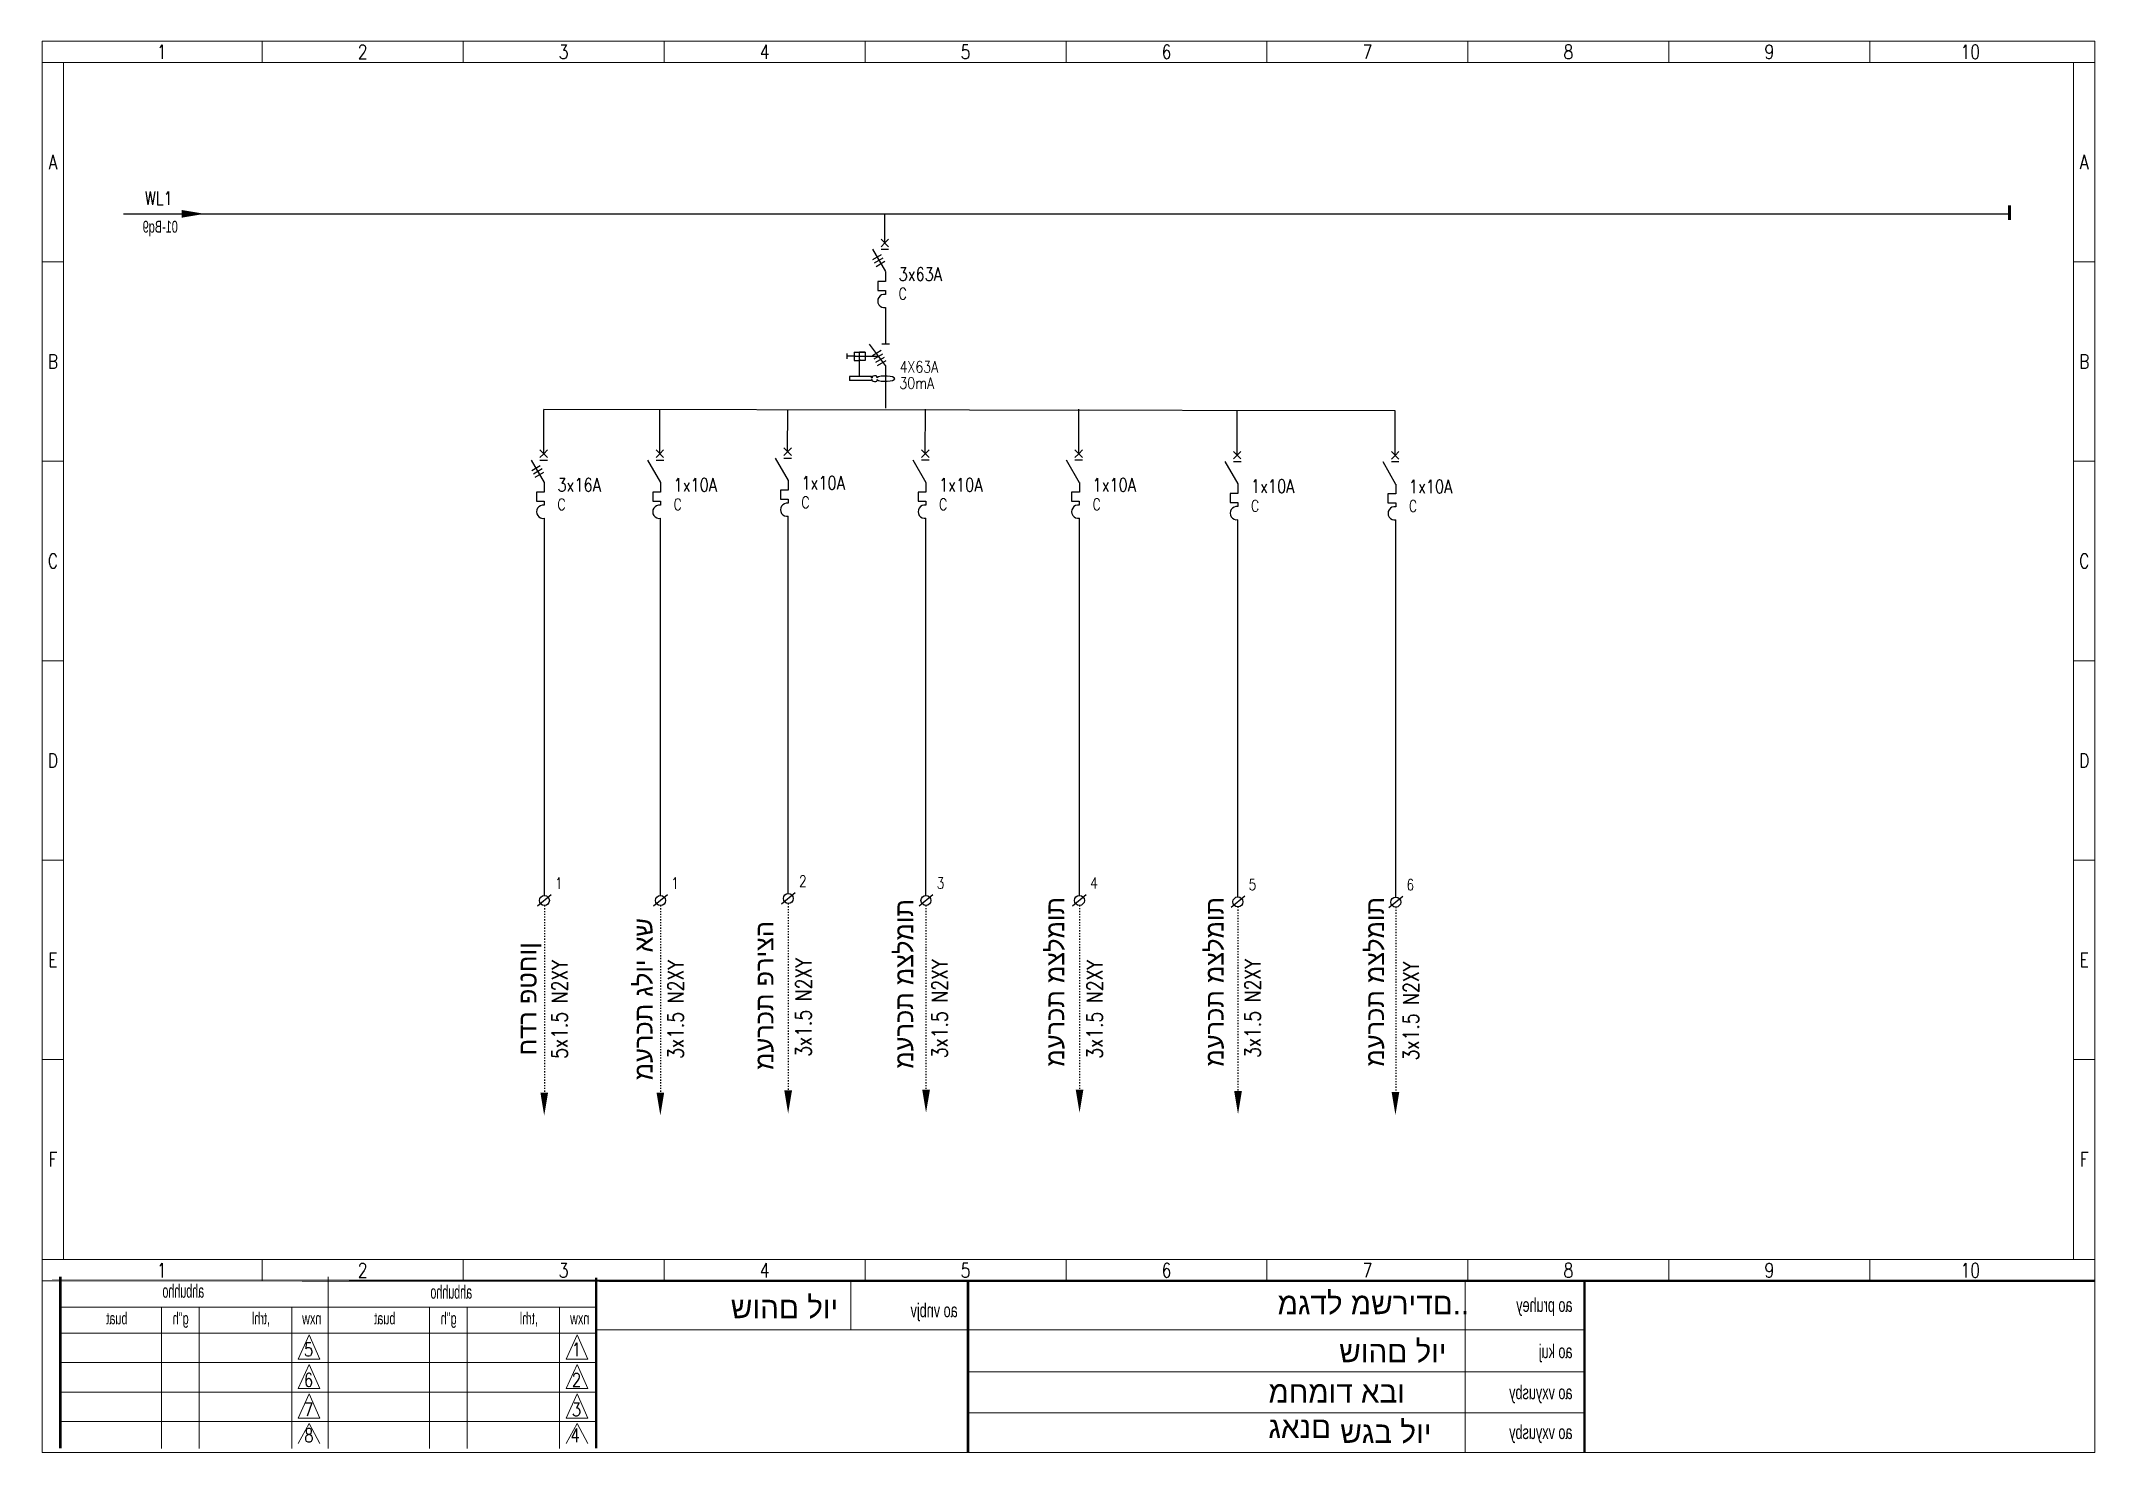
# Model space of a CAD drawing. Header units: millimetres. Extents: x 46170 to 87148, y 12751 to 40933.
# Drawn here: x 74080 to 78542, y 20568 to 23636 of the extents above; entities that cross this region are included whole.
import ezdxf
from ezdxf.enums import TextEntityAlignment as Align

# ---------------------------------------------------------------- set-up
doc = ezdxf.new("R2010")
doc.units = ezdxf.units.MM
doc.linetypes.add('ACAD_ISO03W100', pattern=[30, 12, -18])
doc.layers.add('A3', color=3, linetype='Continuous')
doc.styles.add('ROMANS', font='romans.shx')
doc.styles.get("Standard").update_dxf_attribs({"font": 'arial.ttf'})
doc.styles.add('TECHNO_M', font='techno_m.shx')

msp = doc.modelspace()

# ---------------------------------------------------------------- texts
at = {"color": 7, "lineweight": 13, "style": 'ROMANS', "width": 0.8}
for s, height, p in [('1', 31.1, (74342.2, 23612.5)), ('1', 31.1, (74342.2, 23612.5)), ('1', 31.1, (74342.2, 23612.5)), ('1', 31.1, (74342.2, 23612.5)), ('2', 31.1, (74778.6, 23612.5)), ('2', 31.1, (74778.6, 23612.5)), ('2', 31.1, (74778.6, 23612.5)), ('2', 31.1, (74778.6, 23612.5)), ('3', 31.1, (75215, 23612.5)), ('3', 31.1, (75215, 23612.5)), ('3', 31.1, (75215, 23612.5)), ('3', 31.1, (75215, 23612.5)), ('4', 31.1, (75651.4, 23612.5)), ('4', 31.1, (75651.4, 23612.5)), ('4', 31.1, (75651.4, 23612.5)), ('4', 31.1, (75651.4, 23612.5)), ('5', 31.1, (76087.8, 23612.5)), ('5', 31.1, (76087.8, 23612.5)), ('5', 31.1, (76087.8, 23612.5)), ('5', 31.1, (76087.8, 23612.5)), ('6', 31.1, (76524.2, 23612.5)), ('6', 31.1, (76524.2, 23612.5)), ('7', 31.1, (76960.6, 23612.5)), ('7', 31.1, (76960.6, 23612.5)), ('8', 31.1, (77397, 23612.5)), ('8', 31.1, (77397, 23612.5)), ('9', 31.1, (77833.4, 23612.5)), ('9', 31.1, (77833.4, 23612.5)), ('10', 31.06, (78269.8, 23612.5)), ('10', 31.06, (78269.8, 23612.5)), ('A', 30.7, (74106, 23373.2)), ('A', 30.7, (78517.1, 23373.2)), ('B', 30.7, (74106, 22940)), ('B', 30.7, (78517.1, 22940)), ('C', 30.7, (74106, 22506.8)), ('C', 30.7, (78517.1, 22506.8)), ('D', 30.7, (74106, 22073.7)), ('D', 30.7, (78517.1, 22073.7)), ('E', 30.7, (74106, 21640.5)), ('E', 30.7, (78517.1, 21640.5)), ('F', 30.7, (74106, 21207.4)), ('F', 30.7, (78517.1, 21207.4)), ('1', 31.1, (74342.2, 20966.5)), ('1', 31.1, (74342.2, 20966.5)), ('1', 31.1, (74342.2, 20966.5)), ('1', 31.1, (74342.2, 20966.5)), ('2', 31.1, (74778.6, 20966.5)), ('2', 31.1, (74778.6, 20966.5)), ('2', 31.1, (74778.6, 20966.5)), ('2', 31.1, (74778.6, 20966.5)), ('3', 31.1, (75215, 20966.5)), ('3', 31.1, (75215, 20966.5)), ('3', 31.1, (75215, 20966.5)), ('3', 31.1, (75215, 20966.5)), ('4', 31.1, (75651.4, 20966.5)), ('4', 31.1, (75651.4, 20966.5)), ('4', 31.1, (75651.4, 20966.5)), ('4', 31.1, (75651.4, 20966.5)), ('5', 31.1, (76087.8, 20966.5)), ('5', 31.1, (76087.8, 20966.5)), ('5', 31.1, (76087.8, 20966.5)), ('5', 31.1, (76087.8, 20966.5)), ('6', 31.1, (76524.2, 20966.5)), ('6', 31.1, (76524.2, 20966.5)), ('7', 31.1, (76960.6, 20966.5)), ('7', 31.1, (76960.6, 20966.5)), ('8', 31.1, (77397, 20966.5)), ('8', 31.1, (77397, 20966.5)), ('9', 31.1, (77833.4, 20966.5)), ('9', 31.1, (77833.4, 20966.5)), ('10', 31.06, (78269.8, 20966.5)), ('10', 31.06, (78269.8, 20966.5))]:
    msp.add_text(s, height=height, dxfattribs=at).set_placement(p, align=Align.MIDDLE)
at = {"color": 7, "lineweight": -2, "style": 'ROMANS', "width": 0.8}
for s, height, p in [('WL1', 29, (74305.5, 23280, -75649.1)), ('3x63A', 29, (75942.4, 23115.2, -75649.1)), ('C', 25, (75942.4, 23074.8, -75649.1)), ('4X63A', 25, (75944.6, 22915.9, -75649.1)), ('30mA', 25, (75944.2, 22880.6, -75649.1)), ('3x16A', 29, (75201.5, 22657.5, -75649.1)), ('1x10A', 29, (75453.7, 22657.5, -75649.1)), ('1x10A', 29, (75731.3, 22661.9, -75649.1)), ('1x10A', 29, (76030.2, 22657.6, -75649.1)), ('1x10A', 29, (76363.5, 22657.6, -75649.1)), ('1x10A', 29, (76707.6, 22654.5, -75649.1)), ('1x10A', 29, (77050.5, 22654, -75649.1)), ('C', 25, (75201.5, 22617.1, -75649.1)), ('C', 25, (75453.7, 22617.1, -75649.1)), ('C', 25, (75731.3, 22621.5, -75649.1)), ('C', 25, (76030.2, 22617.2, -75649.1)), ('C', 25, (76363.5, 22617.2, -75649.1)), ('C', 25, (76707.6, 22614.1, -75649.1)), ('C', 25, (77050.5, 22613.6, -75649.1))]:
    msp.add_text(s, height=height, dxfattribs=at).set_placement(p)
at = {"color": 7, "lineweight": -2, "style": 'TECHNO_M', "text_generation_flag": 2, "width": 0.8}
msp.add_text('01-Bq9', height=25.81, dxfattribs=at).set_placement((74377.2, 23219.8))
at = {"color": 7, "lineweight": 13, "style": 'ROMANS', "width": 0.8}
for s, height, p in [('2', 24, (75726.3, 21799.5, -75649.1)), ('1', 24, (75196.6, 21795.1, -75649.1)), ('1', 24, (75448.7, 21795.1, -75649.1)), ('3', 24, (76025.2, 21795.2, -75649.1)), ('4', 24, (76358.5, 21795.2, -75649.1)), ('5', 24, (76702.6, 21792.1, -75649.1)), ('6', 24, (77045.5, 21791.6, -75649.1)), ('5', 29, (74651.2, 20779.6)), ('1', 29, (75233, 20779.6)), ('6', 29, (74651.2, 20713.7)), ('2', 29, (75233, 20713.7)), ('7', 29, (74651.2, 20649.4)), ('3', 29, (75233, 20649.4)), ('8', 29, (74652, 20593.5)), ('4', 29, (75230.1, 20593.5))]:
    msp.add_text(s, height=height, dxfattribs=at).set_placement(p)
at = {"color": 7, "lineweight": -2, "style": 'ROMANS', "width": 0.8}
for s, p in [('3x1.5 N2XY', (75753, 21430, -82790.4)), ('5x1.5 N2XY', (75223.3, 21425.6, -82790.4)), ('3x1.5 N2XY', (75475.5, 21425.6, -82790.4)), ('3x1.5 N2XY', (76049, 21426.9, -82790.4)), ('3x1.5 N2XY', (76385.3, 21425.8, -82790.4)), ('3x1.5 N2XY', (76728.4, 21427.6, -82790.4)), ('3x1.5 N2XY', (77072.2, 21422.1, -82790.4))]:
    msp.add_text(s, height=34.2, rotation=90, dxfattribs=at).set_placement(p)
at = {"color": 7, "lineweight": 13, "style": 'TECHNO_M', "text_generation_flag": 2}
for s, height, width, p in [('ahbuhho', 29, 0.7, (74434.4, 20906.9)), ('ahbuhho', 29, 0.7, (75016.3, 20904.8)), ('ao vnbjv ', 30, 0.8, (76070.8, 20864.6)), ('ao pruhey', 30, 0.8, (77405.9, 20876.1)), ('buat', 25.81, 0.8, (74268, 20849.1)), ('g"h', 25.81, 0.8, (74400.8, 20849.1)), (',trhl', 25.81, 0.8, (74577.5, 20849.1)), ('nxw', 25.81, 0.8, (74689.2, 20849.1)), ('buat', 25.81, 0.8, (74849.9, 20849.1)), ('g"h', 25.81, 0.8, (74982.7, 20849.1)), (',trhl', 25.81, 0.8, (75159.3, 20849.1)), ('nxw', 25.81, 0.8, (75271.1, 20849.1)), ('ao kuj', 30, 0.8, (77405.9, 20775.6)), ('ao vxyusby', 30, 0.8, (77405.9, 20686.5)), ('ao vxyusby', 30, 0.8, (77405.9, 20600))]:
    msp.add_text(s, height=height, dxfattribs=dict(at, width=width)).set_placement(p)
at = {"attachment_point": 1, "rotation": 90}
for s, insert, char_height in [('מערכת מצלמות', (75934.8, 21404.2), 39.375), ('מערכת מצלמות', (76262.9, 21408.7), 39.375), ('מערכת מצלמות', (76609, 21408.7), 39.375), ('מערכת מצלמות', (76957.3, 21408.7), 39.375), ('מערכת גלוי אש', (75368.8, 21379.1), 39.375), ('מערכת פריצה', (75631.4, 21401.5), 39.375), ('חדר פטחון', (75116.7, 21433), 39.38)]:
    msp.add_mtext_dynamic_manual_height_columns(s, width=4250.721, gutter_width=196.9, heights=[0], dxfattribs=dict(at, insert=insert, char_height=char_height))
at = {"lineweight": 53, "attachment_point": 1}
for s, insert, char_height in [('שוהם לוי', (75578.1, 20908.3), 46.03), ('מגדל משרידם..', (76765.5, 20917.1), 46.033), ('שוהם לוי', (76899.2, 20812.5), 46.03), ('מחמוד אבו גאנם', (76745.6, 20725), 46.033), ('שגב לוי', (76901.6, 20637.5), 46.03)]:
    msp.add_mtext_dynamic_manual_height_columns(s, width=421.091, gutter_width=230.2, heights=[234.7], dxfattribs=dict(at, insert=insert, char_height=char_height))

# ---------------------------------------------------------------- linework, layer by layer
at = {"color": 7, "linetype": 'ByBlock', "lineweight": 13, "ltscale": 2}
for p, q in [((74082.8, 20570.5), (74082.8, 23635.8)), ((74082.8, 23635.8), (78540, 23635.8)), ((74082.8, 20570.5), (74082.8, 23635.8)), ((74082.8, 23635.8), (78540, 23635.8)), ((78493.9, 23589.2), (78493.9, 20989.8)), ((74082.8, 20989.8), (78540, 20989.8)), ((74703.8, 20952.2), (74703.8, 20579.5)), ((75838.5, 20942.2), (75838.5, 20837)), ((77172.5, 20941), (77172.5, 20570.5)), ((74341.9, 20886.5), (74341.9, 20579.5)), ((74423.7, 20886.5), (74423.7, 20579.5)), ((74624.5, 20886.5), (74624.5, 20579.5)), ((74923.8, 20886.5), (74923.8, 20579.5)), ((75005.6, 20886.5), (75005.6, 20579.5)), ((75206.4, 20886.5), (75206.4, 20579.5))]:
    msp.add_line(p, q, dxfattribs=at)
at = {"color": 7, "linetype": 'ByBlock', "lineweight": 13}
for p, q in [((74560.4, 23635.8), (74560.4, 23589.2)), ((74560.4, 23635.8), (74560.4, 23589.2)), ((74560.4, 23635.8), (74560.4, 23589.2)), ((74560.4, 23635.8), (74560.4, 23589.2)), ((74996.8, 23635.8), (74996.8, 23589.2)), ((74996.8, 23635.8), (74996.8, 23589.2)), ((74996.8, 23635.8), (74996.8, 23589.2)), ((74996.8, 23635.8), (74996.8, 23589.2)), ((75433.2, 23635.8), (75433.2, 23589.2)), ((75433.2, 23635.8), (75433.2, 23589.2)), ((75433.2, 23635.8), (75433.2, 23589.2)), ((75433.2, 23635.8), (75433.2, 23589.2)), ((75869.6, 23635.8), (75869.6, 23589.2)), ((75869.6, 23635.8), (75869.6, 23589.2)), ((75869.6, 23635.8), (75869.6, 23589.2)), ((75869.6, 23635.8), (75869.6, 23589.2)), ((76306, 23635.8), (76306, 23589.2)), ((76306, 23635.8), (76306, 23589.2)), ((76306, 23635.8), (76306, 23589.2)), ((76306, 23635.8), (76306, 23589.2)), ((76742.4, 23635.8), (76742.4, 23589.2)), ((76742.4, 23635.8), (76742.4, 23589.2)), ((77178.8, 23635.8), (77178.8, 23589.2)), ((77178.8, 23635.8), (77178.8, 23589.2)), ((77615.2, 23635.8), (77615.2, 23589.2)), ((77615.2, 23635.8), (77615.2, 23589.2)), ((78051.6, 23635.8), (78051.6, 23589.2)), ((78051.6, 23635.8), (78051.6, 23589.2)), ((74082.8, 23589.2), (78540, 23589.2)), ((74082.8, 23156.6), (74128.9, 23156.6)), ((78493.9, 23156.6), (78540, 23156.6)), ((74082.8, 22723.4), (74128.9, 22723.4)), ((78493.9, 22723.4), (78540, 22723.4)), ((74082.8, 22290.3), (74128.9, 22290.3)), ((78493.9, 22290.3), (78540, 22290.3)), ((74082.8, 21857.1), (74128.9, 21857.1)), ((74082.8, 21857.1), (74128.9, 21857.1)), ((78493.9, 21857.1), (78540, 21857.1)), ((74082.8, 21424), (74128.9, 21424)), ((78493.9, 21424), (78540, 21424)), ((74560.4, 20989.8), (74560.4, 20943.2)), ((74560.4, 20989.8), (74560.4, 20943.2)), ((74560.4, 20989.8), (74560.4, 20943.2)), ((74560.4, 20989.8), (74560.4, 20943.2)), ((74996.8, 20989.8), (74996.8, 20943.2)), ((74996.8, 20989.8), (74996.8, 20943.2)), ((74996.8, 20989.8), (74996.8, 20943.2)), ((74996.8, 20989.8), (74996.8, 20943.2)), ((75433.2, 20989.8), (75433.2, 20943.2)), ((75433.2, 20989.8), (75433.2, 20943.2)), ((75433.2, 20989.8), (75433.2, 20943.2)), ((75433.2, 20989.8), (75433.2, 20943.2)), ((75869.6, 20989.8), (75869.6, 20943.2)), ((75869.6, 20989.8), (75869.6, 20943.2)), ((75869.6, 20989.8), (75869.6, 20943.2)), ((75869.6, 20989.8), (75869.6, 20943.2)), ((76306, 20989.8), (76306, 20943.2)), ((76306, 20989.8), (76306, 20943.2)), ((76306, 20989.8), (76306, 20943.2)), ((76306, 20989.8), (76306, 20943.2)), ((76742.4, 20989.8), (76742.4, 20943.2)), ((76742.4, 20989.8), (76742.4, 20943.2)), ((77178.8, 20989.8), (77178.8, 20943.2)), ((77178.8, 20989.8), (77178.8, 20943.2)), ((77615.2, 20989.8), (77615.2, 20943.2)), ((77615.2, 20989.8), (77615.2, 20943.2)), ((78051.6, 20989.8), (78051.6, 20943.2)), ((78051.6, 20989.8), (78051.6, 20943.2))]:
    msp.add_line(p, q, dxfattribs=at)
at = {"color": 7, "linetype": 'Continuous', "lineweight": 13}
for p, q in [((74128.9, 23589.2), (74128.9, 20989.8)), ((75285.7, 20886.5), (74122, 20886.5)), ((74703.8, 20886.5), (74703.8, 20886.5)), ((75285.7, 20886.5), (75285.7, 20886.5)), ((75285.7, 20830.1), (74122, 20830.1)), ((77431.9, 20837), (75285.7, 20837)), ((75285.7, 20766), (74122, 20766)), ((75285.7, 20702), (74122, 20702)), ((75285.7, 20637.9), (74122, 20637.9)), ((74703.8, 20637.9), (74703.8, 20637.9))]:
    msp.add_line(p, q, dxfattribs=at)
at = {"color": 0, "linetype": 'ByBlock', "ltscale": 2}
for p, q in [((74259.6, 23260.7), (78354.6, 23260.7)), ((75912.6, 23197.4), (75912.6, 23260.7)), ((75171.8, 22739.7), (75172, 22836.1)), ((77020.9, 22832.6), (75172, 22836.1)), ((75424, 22739.7), (75424.1, 22836.1)), ((75701.5, 22744.1), (75701.7, 22836.1)), ((76000.4, 22739.8), (76000.6, 22836.2)), ((76333.7, 22739.8), (76333.9, 22836.2)), ((76677.8, 22736.7), (76678, 22833.1)), ((77020.7, 22736.2), (77020.9, 22832.6))]:
    msp.add_line(p, q, dxfattribs=at)
at = {"lineweight": 53}
msp.add_line((78355, 23278.9), (78355, 23248), dxfattribs=at)
at = {"color": 7, "linetype": 'Continuous', "lineweight": -2}
for p, q in [((75904.4, 23205.6), (75920.8, 23189.2)), ((75912.6, 23197.4), (75920.8, 23205.6)), ((75912.6, 23197.4), (75904.4, 23189.2)), ((75904.4, 23183.7), (75920.9, 23183.7)), ((75913.8, 23094.5), (75913.8, 23085.6)), ((75922.5, 22977.3), (75905.7, 22977.3)), ((75163.6, 22747.9), (75180, 22731.5)), ((75171.8, 22739.7), (75163.6, 22731.5)), ((75163.6, 22726), (75180.1, 22726)), ((75171.8, 22739.7), (75180, 22747.9)), ((75415.7, 22726), (75432.3, 22726)), ((75415.8, 22747.9), (75432.1, 22731.5)), ((75424, 22739.7), (75415.8, 22731.5)), ((75424, 22739.7), (75432.1, 22747.9)), ((75693.3, 22752.3), (75709.7, 22735.9)), ((75701.5, 22744.1), (75693.3, 22735.9)), ((75693.3, 22730.4), (75709.8, 22730.4)), ((75701.5, 22744.1), (75709.7, 22752.3)), ((75992.2, 22748), (76008.6, 22731.6)), ((76000.4, 22739.8), (75992.2, 22731.6)), ((75992.2, 22726.1), (76008.7, 22726.1)), ((76000.4, 22739.8), (76008.6, 22748)), ((76325.5, 22748), (76341.9, 22731.6)), ((76333.7, 22739.8), (76325.5, 22731.6)), ((76325.5, 22726.1), (76342, 22726.1)), ((76333.7, 22739.8), (76341.9, 22748)), ((76669.6, 22744.9), (76686, 22728.5)), ((76677.8, 22736.7), (76669.6, 22728.5)), ((76669.6, 22723.1), (76686.1, 22723.1)), ((76677.8, 22736.7), (76686, 22744.9)), ((77012.5, 22744.4), (77028.9, 22728)), ((77020.7, 22736.2), (77012.5, 22728)), ((77012.5, 22722.6), (77029, 22722.6)), ((77020.7, 22736.2), (77028.9, 22744.4)), ((75173, 22636.8), (75173, 22627.9)), ((75425.2, 22636.8), (75425.2, 22627.9)), ((75702.7, 22641.2), (75702.7, 22632.3)), ((76001.6, 22636.9), (76001.6, 22628)), ((76334.9, 22636.9), (76334.9, 22628)), ((76679.1, 22633.8), (76679.1, 22624.9)), ((77021.9, 22633.4), (77021.9, 22624.5))]:
    msp.add_line(p, q, dxfattribs=at)
at = {"color": 7, "linetype": 'ByBlock', "lineweight": -2}
for p, q in [((75885.6, 23183.7), (75913.7, 23135.1)), ((75913.8, 23134.9), (75913.8, 23113.8)), ((75913.8, 23113.8), (75897.1, 23113.8)), ((75897.1, 23113.8), (75897.1, 23094.5)), ((75897.1, 23094.5), (75913.8, 23094.5)), ((75829.9, 22957.2), (75829.9, 22945.7)), ((75848.2, 22951.4), (75829.9, 22951.4)), ((75845.7, 22960.5), (75869.8, 22960.5)), ((75845.7, 22960.5), (75845.7, 22942.4)), ((75845.7, 22942.4), (75857.7, 22942.4)), ((75848.2, 22951.4), (75867.3, 22951.4)), ((75857.7, 22907.1), (75857.7, 22960.5)), ((75869.8, 22960.5), (75857.7, 22960.5)), ((75857.7, 22957.7), (75857.7, 22959)), ((75857.7, 22945.1), (75857.7, 22943.9)), ((75869.8, 22942.4), (75857.7, 22942.4)), ((75867.3, 22951.4), (75898.9, 22951.4)), ((75869.8, 22960.5), (75869.8, 22942.4)), ((75914.1, 22931.6), (75879.1, 22977.3)), ((75883.4, 22907.1), (75835.8, 22907.1)), ((75835.8, 22907.1), (75835.8, 22898.4)), ((75883.4, 22898.4), (75835.8, 22898.4)), ((75883.4, 22904.4), (75883.4, 22907.1)), ((75885.1, 22904.4), (75883.4, 22904.4)), ((75885.1, 22901.1), (75883.4, 22901.1)), ((75883.4, 22901.1), (75883.4, 22898.4)), ((75885.1, 22906.8), (75885.1, 22904.4)), ((75885.1, 22898.7), (75885.1, 22901.1)), ((75895.4, 22904.9), (75895.4, 22908)), ((75895.4, 22900.6), (75895.4, 22897.5)), ((75895.4, 22900.6), (75895.4, 22897.5)), ((75144.8, 22726), (75172.9, 22677.3)), ((75397, 22726), (75425.1, 22677.3)), ((75674.5, 22730.4), (75702.6, 22681.7)), ((75973.4, 22726.1), (76001.5, 22677.5)), ((76306.7, 22726.1), (76334.8, 22677.5)), ((76650.8, 22723.1), (76679, 22674.4)), ((76993.7, 22722.6), (77021.8, 22673.9)), ((75173, 22677.2), (75173, 22656)), ((75425.2, 22677.2), (75425.2, 22656)), ((75702.7, 22681.6), (75702.7, 22660.4)), ((76001.6, 22677.3), (76001.6, 22656.2)), ((76335, 22677.3), (76335, 22656.2)), ((76679.1, 22674.2), (76679.1, 22653.1)), ((77022, 22673.8), (77022, 22652.6)), ((75173, 22656), (75156.3, 22656)), ((75156.3, 22656), (75156.3, 22636.8)), ((75156.3, 22636.8), (75173, 22636.8)), ((75425.2, 22656), (75408.5, 22656)), ((75408.5, 22656), (75408.5, 22636.8)), ((75408.5, 22636.8), (75425.2, 22636.8)), ((75702.7, 22660.4), (75686, 22660.4)), ((75686, 22660.4), (75686, 22641.2)), ((75686, 22641.2), (75702.7, 22641.2)), ((76001.6, 22656.2), (75984.9, 22656.2)), ((75984.9, 22656.2), (75984.9, 22636.9)), ((75984.9, 22636.9), (76001.6, 22636.9)), ((76335, 22656.2), (76318.2, 22656.2)), ((76318.2, 22656.2), (76318.2, 22636.9)), ((76318.2, 22636.9), (76334.9, 22636.9)), ((76679.1, 22653.1), (76662.3, 22653.1)), ((76662.3, 22653.1), (76662.3, 22633.8)), ((76662.3, 22633.8), (76679.1, 22633.8)), ((77022, 22652.6), (77005.2, 22652.6)), ((77005.2, 22652.6), (77005.2, 22633.4)), ((77005.2, 22633.4), (77021.9, 22633.4))]:
    msp.add_line(p, q, dxfattribs=at)
at = {"lineweight": -2}
for p, q in [((75886.7, 23161.3), (75905.2, 23172.1)), ((75890.2, 23154.1), (75909.2, 23165.2)), ((75893.8, 23146.6), (75912.8, 23157.7)), ((75885.9, 22953.2), (75904.8, 22964.3)), ((75889.4, 22945.9), (75908.3, 22957)), ((75893, 22938.4), (75911.9, 22949.5)), ((75896.6, 22931), (75915.6, 22942.1)), ((75145.9, 22703.6), (75164.4, 22714.4)), ((75149.4, 22696.3), (75168.4, 22707.4)), ((75153, 22688.9), (75172, 22700))]:
    msp.add_line(p, q, dxfattribs=at)
at = {"linetype": 'ByBlock', "ltscale": 2}
for p, q in [((75914.1, 23057.2), (75914.1, 22977.3)), ((75914.1, 22931.6), (75914.1, 22838.6)), ((75173.3, 21780.3), (75173.3, 22599.5)), ((75425.4, 21780.2), (75425.4, 22599.5)), ((75703, 21784.6), (75703, 22603.9)), ((76001.9, 21780.4), (76001.9, 22599.6)), ((76335.2, 21780.4), (76335.2, 22599.6)), ((76679.3, 21777.3), (76679.3, 22596.5)), ((77022.2, 21776.8), (77022.2, 22596))]:
    msp.add_line(p, q, dxfattribs=at)
at = {"color": 7, "ltscale": 2}
for p, q in [((75188.2, 21781.9), (75158.3, 21757)), ((75440.4, 21781.9), (75410.5, 21757)), ((75717.9, 21786.3), (75688, 21761.4)), ((76016.8, 21782), (75986.9, 21757.1)), ((76350.1, 21782), (76320.2, 21757.1)), ((76694.3, 21778.9), (76664.4, 21754)), ((77037.1, 21778.5), (77007.2, 21753.5))]:
    msp.add_line(p, q, dxfattribs=at)
at = {"linetype": 'ACAD_ISO03W100', "ltscale": 0.2}
for p, q in [((75173.3, 21758.6), (75173.3, 21353)), ((75425.4, 21758.6), (75425.4, 21353)), ((75703, 21763), (75703, 21357.4)), ((76001.9, 21758.7), (76001.9, 21353.1)), ((76335.2, 21758.7), (76335.2, 21353.1)), ((76679.3, 21755.6), (76679.3, 21350)), ((77022.2, 21755.2), (77022.2, 21349.5))]:
    msp.add_line(p, q, dxfattribs=at)
at = {"color": 7, "lineweight": 13}
for p, q in [((74662.3, 20826.1), (74638.8, 20773.5)), ((74662.3, 20826.1), (74685.9, 20773.5)), ((75244.2, 20826.1), (75220.6, 20773.5)), ((75244.2, 20826.1), (75267.7, 20773.5)), ((74638.8, 20773.5), (74685.9, 20773.5)), ((74662.3, 20762.1), (74638.8, 20709.4)), ((74662.3, 20762.1), (74685.9, 20709.4)), ((75220.6, 20773.5), (75267.7, 20773.5)), ((75244.2, 20762.1), (75220.6, 20709.4)), ((75244.2, 20762.1), (75267.7, 20709.4)), ((74638.8, 20709.4), (74685.9, 20709.4)), ((75220.6, 20709.4), (75267.7, 20709.4)), ((74662.3, 20698), (74638.8, 20645.4)), ((74662.3, 20698), (74685.9, 20645.4)), ((75244.2, 20698), (75220.6, 20645.4)), ((75244.2, 20698), (75267.7, 20645.4)), ((74638.8, 20645.4), (74685.9, 20645.4)), ((74662.3, 20634), (74638.8, 20590.3)), ((74662.3, 20634), (74685.9, 20590.3)), ((75220.6, 20645.4), (75267.7, 20645.4)), ((75244.2, 20634), (75220.6, 20590.3)), ((75244.2, 20634), (75267.7, 20590.3))]:
    msp.add_line(p, q, dxfattribs=at)
at = {"color": 7, "lineweight": 13, "ltscale": 2}
for p, q in [((76092.9, 20745.9), (77431.9, 20745.9)), ((76092.9, 20656.9), (77431.9, 20656.9))]:
    msp.add_line(p, q, dxfattribs=at)
at = {"color": 7, "linetype": 'ByBlock', "lineweight": 13, "ltscale": 2}
for points in [[(74082.8, 20570.5), (78540, 20570.5), (78540, 23635.8), (74082.8, 23635.8)], [(74082.8, 23635.8), (78540, 23635.8), (78540, 20570.5), (74082.8, 20570.5)], [(74082.8, 20570.5), (78540, 20570.5), (78540, 23635.8), (74082.8, 23635.8)], [(74082.8, 23635.8), (78540, 23635.8), (78540, 20570.5), (74082.8, 20570.5)], [(74082.8, 20989.8), (78540, 20989.8), (78540, 20943.2), (74082.8, 20943.2)]]:
    msp.add_lwpolyline(points, close=True, dxfattribs=at)
at = {"color": 7, "linetype": 'ByBlock', "lineweight": 13, "ltscale": 2, "const_width": 5}
msp.add_lwpolyline([(74082.8, 20943.2), (78540, 20943.2), (78540, 20943.2), (74082.8, 20943.2)], close=True, dxfattribs=at)
at = {"color": 7, "ltscale": 2}
for centre in [(75173.3, 21769.4), (75425.4, 21769.4), (75703, 21773.8), (76001.9, 21769.6), (76335.2, 21769.6), (76679.3, 21766.5), (77022.2, 21766)]:
    msp.add_circle(centre, 10.8, dxfattribs=at)
at = {"color": 7, "linetype": 'ByBlock', "lineweight": -2}
for centre, radius, start, end in [((75911.5, 23071.4), 14.4, 80.8849, 280.1182), ((75891.3, 22898.2), 10.6, 66.8973, 125.6982), ((75891.3, 22907.3), 10.6, 234.3018, 293.1027), ((75170.7, 22613.7), 14.4, 80.8849, 280.1182), ((75422.9, 22613.7), 14.4, 80.8849, 280.1182), ((75700.4, 22618.1), 14.4, 80.8849, 280.1182), ((75999.3, 22613.8), 14.4, 80.8849, 280.1182), ((76332.6, 22613.8), 14.4, 80.8849, 280.1182), ((76676.8, 22610.7), 14.4, 80.8849, 280.1182), ((77019.7, 22610.2), 14.4, 80.8849, 280.1182)]:
    msp.add_arc(centre, radius, start, end, dxfattribs=at)
msp.add_ellipse((75914.1, 22902.7), major_axis=(-20, 0), ratio=0.292341, start_param=0.37335, end_param=5.909835, dxfattribs=at)
at = {"color": 7, "linetype": 'ByBlock', "lineweight": -2, "ltscale": 30}
for points in [[(74385.7, 23269), (74435.7, 23260.7), (74385.7, 23252.3)], [(75181.3, 21352.5), (75172.9, 21302.5), (75164.6, 21352.5)], [(75433.4, 21352.5), (75425.1, 21302.5), (75416.8, 21352.5)], [(75711, 21356.9), (75702.6, 21306.9), (75694.3, 21356.9)], [(76010.5, 21358.6), (76002.1, 21308.6), (75993.8, 21358.6)], [(76343.8, 21358.6), (76335.4, 21308.6), (76327.1, 21358.6)], [(76687.9, 21355.5), (76679.6, 21305.5), (76671.2, 21355.5)], [(77029.8, 21353.7), (77021.4, 21303.7), (77013.1, 21353.7)]]:
    msp.add_solid(points, dxfattribs=at)
at = {"layer": 'A3', "color": 7, "lineweight": 13, "const_width": 5.63}
for points in [[(74122, 20579.5), (74122, 20952.2)], [(75285.7, 20579.5), (75285.7, 20950.1)], [(76092.9, 20570.5), (76092.9, 20944.8)], [(77431.9, 20570.5), (77431.9, 20941.9)]]:
    msp.add_lwpolyline(points, dxfattribs=at)

msp.set_redraw_order([(e.dxf.handle, doc.entitydb.next_handle()) for e in msp.query("TEXT MTEXT ATTDEF DIMENSION ARC_DIMENSION")])  # texts and dimensions are drawn at this point

doc.saveas('drawing.dxf')
